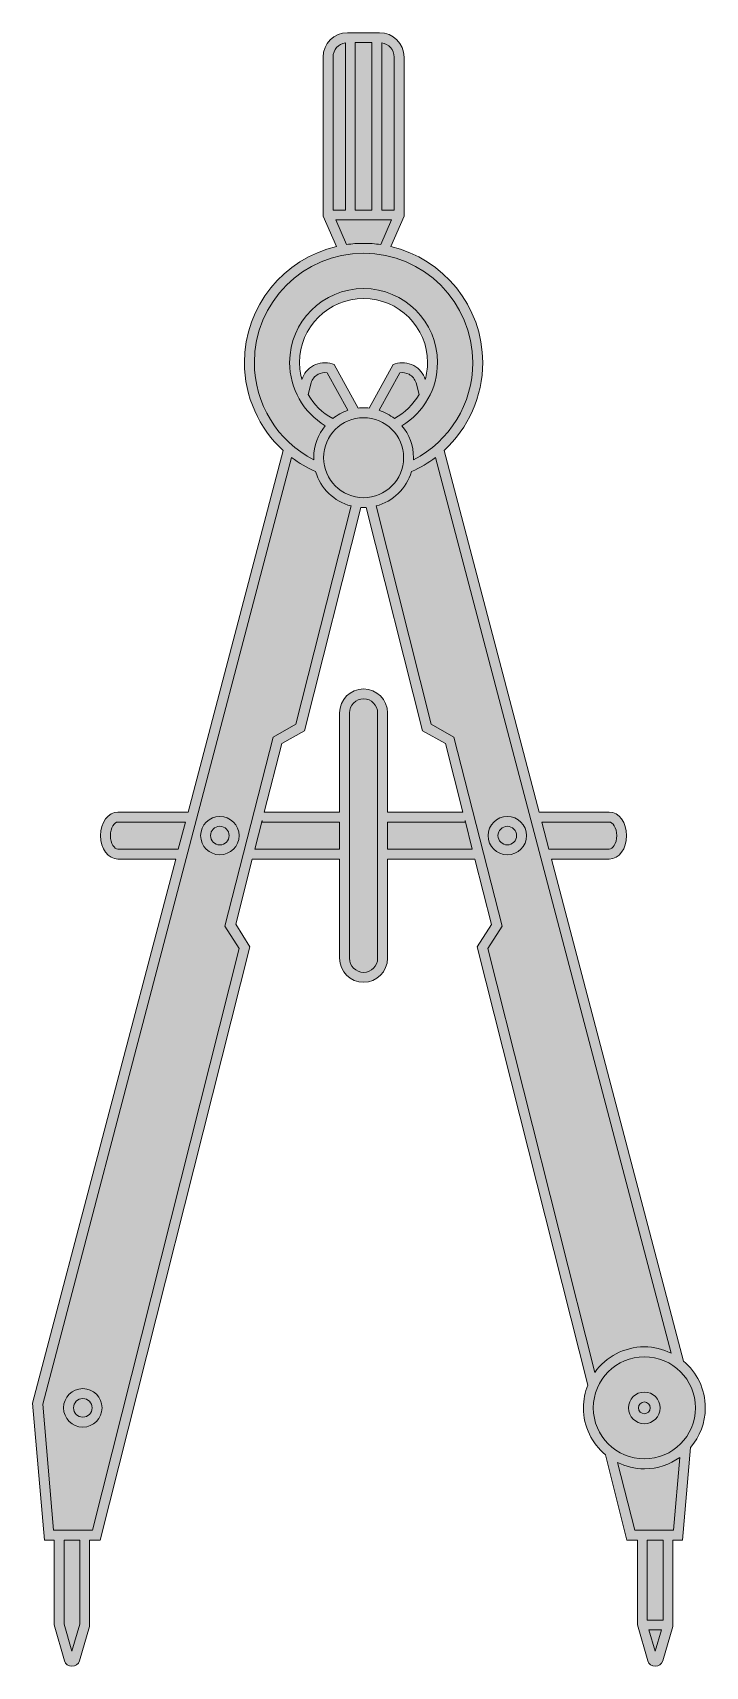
# Model space of a CAD drawing. Header units: inches. Extents: x 1.17 to 2.86, y -4.15 to -0.04.
import ezdxf

# ---------------------------------------------------------------- set-up
doc = ezdxf.new("R2010")
doc.units = ezdxf.units.IN
doc.header["$MEASUREMENT"] = 0
doc.layers.add('Compass', color=7, linetype='Continuous', lineweight=0)

msp = doc.modelspace()

# ---------------------------------------------------------------- hatches: boundary and pattern name
at = {"layer": 'Compass', "true_color": 0xf8e0c5, "transparency": 33554687}
h = msp.add_hatch(color=254, dxfattribs=at)
h.dxf.hatch_style = 2
edge = h.paths.add_edge_path()
edge.add_spline(control_points=[(2, -1.6894), (1.9667, -1.6894), (1.9396, -1.7165), (1.9396, -1.7498), (1.9396, -1.7498), (1.9396, -1.9997), (1.9396, -1.9997), (1.9396, -1.9997), (1.7497, -1.9997), (1.7497, -1.9997), (1.7497, -1.9997), (1.7937, -1.8271), (1.7937, -1.8271), (1.7937, -1.8271), (1.8511, -1.795), (1.8511, -1.795), (1.8511, -1.795), (1.9933, -1.2321), (1.9933, -1.2321), (1.9956, -1.2322), (1.9977, -1.2324), (2, -1.2324), (2.0023, -1.2324), (2.0045, -1.2322), (2.0067, -1.2321), (2.0067, -1.2321), (2.1489, -1.7949), (2.1489, -1.7949), (2.1489, -1.7949), (2.2063, -1.8272), (2.2063, -1.8272), (2.2063, -1.8272), (2.2503, -1.9997), (2.2503, -1.9997), (2.2503, -1.9997), (2.0604, -1.9997), (2.0604, -1.9997), (2.0604, -1.9997), (2.0604, -1.7498), (2.0604, -1.7498), (2.0604, -1.7165), (2.0333, -1.6894), (2, -1.6894)], knot_values=[0, 0, 0, 0, 1, 1, 1, 2, 2, 2, 3, 3, 3, 4, 4, 4, 5, 5, 5, 6, 6, 6, 7, 7, 7, 8, 8, 8, 9, 9, 9, 10, 10, 10, 11, 11, 11, 12, 12, 12, 13, 13, 13, 14, 14, 14, 14], degree=3, periodic=0)
edge = h.paths.add_edge_path()
edge.add_spline(control_points=[(2.1266, -0.8745), (2.112, -0.8666), (2.0951, -0.8651), (2.0793, -0.8701), (2.0793, -0.8701), (2.0745, -0.8716), (2.0745, -0.8716), (2.0745, -0.8716), (2.014, -0.9816), (2.014, -0.9816), (2.0094, -0.9811), (2.0047, -0.9808), (2, -0.9808), (1.9953, -0.9808), (1.9906, -0.9811), (1.986, -0.9816), (1.986, -0.9816), (1.9255, -0.8716), (1.9255, -0.8716), (1.9255, -0.8716), (1.9207, -0.8701), (1.9207, -0.8701), (1.9048, -0.8651), (1.888, -0.8666), (1.8734, -0.8745), (1.8594, -0.8821), (1.8494, -0.8945), (1.8445, -0.9097), (1.8408, -0.8959), (1.8387, -0.8816), (1.8387, -0.8668), (1.8387, -0.7779), (1.9111, -0.7055), (2, -0.7055), (2.0889, -0.7055), (2.1613, -0.7779), (2.1613, -0.8668), (2.1613, -0.8816), (2.1592, -0.8959), (2.1555, -0.9096), (2.1507, -0.8946), (2.1406, -0.8821), (2.1266, -0.8745)], knot_values=[0, 0, 0, 0, 1, 1, 1, 2, 2, 2, 3, 3, 3, 4, 4, 4, 5, 5, 5, 6, 6, 6, 7, 7, 7, 8, 8, 8, 9, 9, 9, 10, 10, 10, 11, 11, 11, 12, 12, 12, 13, 13, 13, 14, 14, 14, 14], degree=3, periodic=0)
edge = h.paths.add_edge_path()
edge.add_spline(control_points=[(2.8061, -3.3829), (2.8061, -3.3829), (2.4736, -2.1182), (2.4736, -2.1182), (2.4736, -2.1182), (2.6191, -2.1182), (2.6191, -2.1182), (2.6438, -2.1182), (2.6631, -2.0922), (2.6631, -2.0589), (2.6631, -2.0257), (2.6438, -1.9997), (2.6191, -1.9997), (2.6191, -1.9997), (2.4424, -1.9997), (2.4424, -1.9997), (2.4424, -1.9997), (2.2028, -1.0883), (2.2028, -1.0883), (2.2638, -1.0325), (2.3003, -0.9529), (2.3003, -0.8668), (2.3003, -0.7247), (2.2011, -0.6055), (2.0683, -0.5745), (2.0683, -0.5745), (2.1019, -0.4977), (2.1019, -0.4977), (2.1019, -0.4977), (2.1019, -0.0972), (2.1019, -0.0972), (2.1019, -0.0633), (2.0743, -0.0357), (2.0404, -0.0357), (2.0404, -0.0357), (1.9596, -0.0357), (1.9596, -0.0357), (1.9257, -0.0357), (1.8981, -0.0633), (1.8981, -0.0972), (1.8981, -0.0972), (1.8981, -0.4977), (1.8981, -0.4977), (1.8981, -0.4977), (1.9317, -0.5745), (1.9317, -0.5745), (1.7989, -0.6055), (1.6997, -0.7247), (1.6997, -0.8668), (1.6997, -0.9529), (1.7362, -1.0325), (1.7973, -1.0883), (1.7973, -1.0883), (1.5576, -1.9997), (1.5576, -1.9997), (1.5576, -1.9997), (1.3809, -1.9997), (1.3809, -1.9997), (1.3562, -1.9997), (1.3369, -2.0257), (1.3369, -2.0589), (1.3369, -2.0922), (1.3562, -2.1182), (1.3809, -2.1182), (1.3809, -2.1182), (1.5264, -2.1182), (1.5264, -2.1182), (1.5264, -2.1182), (1.1659, -3.4893), (1.1659, -3.4893), (1.1659, -3.4893), (1.1959, -3.8339), (1.1959, -3.8339), (1.1959, -3.8339), (1.22, -3.8339), (1.22, -3.8339), (1.22, -3.8339), (1.22, -4.048), (1.22, -4.048), (1.22, -4.048), (1.246, -4.1381), (1.246, -4.1381), (1.2485, -4.1465), (1.2561, -4.1522), (1.2649, -4.1522), (1.2737, -4.1522), (1.2813, -4.1465), (1.2838, -4.1381), (1.2838, -4.1381), (1.3095, -4.0515), (1.3095, -4.0515), (1.3095, -4.0515), (1.3095, -3.8339), (1.3095, -3.8339), (1.3095, -3.8339), (1.3361, -3.8339), (1.3361, -3.8339), (1.3361, -3.8339), (1.7136, -2.3395), (1.7136, -2.3395), (1.7136, -2.3395), (1.6776, -2.2825), (1.6776, -2.2825), (1.6776, -2.2825), (1.7195, -2.1182), (1.7195, -2.1182), (1.7195, -2.1182), (1.9396, -2.1182), (1.9396, -2.1182), (1.9396, -2.1182), (1.9396, -2.3681), (1.9396, -2.3681), (1.9396, -2.4014), (1.9667, -2.4285), (2, -2.4285), (2.0333, -2.4285), (2.0604, -2.4014), (2.0604, -2.3681), (2.0604, -2.3681), (2.0604, -2.1182), (2.0604, -2.1182), (2.0604, -2.1182), (2.2805, -2.1182), (2.2805, -2.1182), (2.2805, -2.1182), (2.3224, -2.2826), (2.3224, -2.2826), (2.3224, -2.2826), (2.2864, -2.3395), (2.2864, -2.3395), (2.2864, -2.3395), (2.5652, -3.4436), (2.5652, -3.4436), (2.5581, -3.4613), (2.5541, -3.4806), (2.5541, -3.5009), (2.5541, -3.5483), (2.5757, -3.5908), (2.6096, -3.619), (2.6096, -3.619), (2.6639, -3.8339), (2.6639, -3.8339), (2.6639, -3.8339), (2.6902, -3.8339), (2.6902, -3.8339), (2.6902, -3.8339), (2.6902, -4.048), (2.6902, -4.048), (2.6902, -4.048), (2.7162, -4.1381), (2.7162, -4.1381), (2.7187, -4.1465), (2.7263, -4.1522), (2.7351, -4.1522), (2.7439, -4.1522), (2.7515, -4.1465), (2.754, -4.1381), (2.754, -4.1381), (2.7797, -4.0515), (2.7797, -4.0515), (2.7797, -4.0515), (2.7797, -3.8339), (2.7797, -3.8339), (2.7797, -3.8339), (2.8041, -3.8339), (2.8041, -3.8339), (2.8041, -3.8339), (2.8243, -3.6007), (2.8243, -3.6007), (2.8474, -3.5738), (2.8614, -3.539), (2.8614, -3.5009), (2.8614, -3.4535), (2.8399, -3.4111), (2.8061, -3.3829)], knot_values=[0, 0, 0, 0, 1, 1, 1, 2, 2, 2, 3, 3, 3, 4, 4, 4, 5, 5, 5, 6, 6, 6, 7, 7, 7, 8, 8, 8, 9, 9, 9, 10, 10, 10, 11, 11, 11, 12, 12, 12, 13, 13, 13, 14, 14, 14, 15, 15, 15, 16, 16, 16, 17, 17, 17, 18, 18, 18, 19, 19, 19, 20, 20, 20, 21, 21, 21, 22, 22, 22, 23, 23, 23, 24, 24, 24, 25, 25, 25, 26, 26, 26, 27, 27, 27, 28, 28, 28, 29, 29, 29, 30, 30, 30, 31, 31, 31, 32, 32, 32, 33, 33, 33, 34, 34, 34, 35, 35, 35, 36, 36, 36, 37, 37, 37, 38, 38, 38, 39, 39, 39, 40, 40, 40, 41, 41, 41, 42, 42, 42, 43, 43, 43, 44, 44, 44, 45, 45, 45, 46, 46, 46, 47, 47, 47, 48, 48, 48, 49, 49, 49, 50, 50, 50, 51, 51, 51, 52, 52, 52, 53, 53, 53, 54, 54, 54, 55, 55, 55, 56, 56, 56, 57, 57, 57, 58, 58, 58, 58], degree=3, periodic=0)
at = {"layer": 'Compass', "true_color": 0x333333, "transparency": 33554687}
h = msp.add_hatch(color=250, dxfattribs=at)
h.dxf.hatch_style = 2
edge = h.paths.add_edge_path()
edge.add_spline(control_points=[(2.3623, -2.0824), (2.3494, -2.0824), (2.3388, -2.0719), (2.3388, -2.0589), (2.3388, -2.046), (2.3494, -2.0355), (2.3623, -2.0355), (2.3752, -2.0355), (2.3857, -2.046), (2.3857, -2.0589), (2.3857, -2.0719), (2.3752, -2.0824), (2.3623, -2.0824)], knot_values=[0, 0, 0, 0, 1, 1, 1, 2, 2, 2, 3, 3, 3, 4, 4, 4, 4], degree=3, periodic=0)
edge = h.paths.add_edge_path()
edge.add_spline(control_points=[(2.3623, -2.0105), (2.3356, -2.0105), (2.3138, -2.0322), (2.3138, -2.0589), (2.3138, -2.0857), (2.3356, -2.1074), (2.3623, -2.1074), (2.389, -2.1074), (2.4107, -2.0857), (2.4107, -2.0589), (2.4107, -2.0322), (2.389, -2.0105), (2.3623, -2.0105)], knot_values=[0, 0, 0, 0, 1, 1, 1, 2, 2, 2, 3, 3, 3, 4, 4, 4, 4], degree=3, periodic=0)
edge = h.paths.add_edge_path()
edge.add_spline(control_points=[(1.6377, -2.0824), (1.6248, -2.0824), (1.6143, -2.0719), (1.6143, -2.0589), (1.6143, -2.046), (1.6248, -2.0355), (1.6377, -2.0355), (1.6507, -2.0355), (1.6612, -2.046), (1.6612, -2.0589), (1.6612, -2.0719), (1.6507, -2.0824), (1.6377, -2.0824)], knot_values=[0, 0, 0, 0, 1, 1, 1, 2, 2, 2, 3, 3, 3, 4, 4, 4, 4], degree=3, periodic=0)
edge = h.paths.add_edge_path()
edge.add_spline(control_points=[(1.6377, -2.0105), (1.611, -2.0105), (1.5893, -2.0322), (1.5893, -2.0589), (1.5893, -2.0857), (1.611, -2.1074), (1.6377, -2.1074), (1.6644, -2.1074), (1.6862, -2.0857), (1.6862, -2.0589), (1.6862, -2.0322), (1.6644, -2.0105), (1.6377, -2.0105)], knot_values=[0, 0, 0, 0, 1, 1, 1, 2, 2, 2, 3, 3, 3, 4, 4, 4, 4], degree=3, periodic=0)
edge = h.paths.add_edge_path()
edge.add_spline(control_points=[(2.7077, -3.5158), (2.6995, -3.5158), (2.6929, -3.5091), (2.6929, -3.5009), (2.6929, -3.4927), (2.6995, -3.486), (2.7077, -3.486), (2.7159, -3.486), (2.7226, -3.4927), (2.7226, -3.5009), (2.7226, -3.5091), (2.7159, -3.5158), (2.7077, -3.5158)], knot_values=[0, 0, 0, 0, 1, 1, 1, 2, 2, 2, 3, 3, 3, 4, 4, 4, 4], degree=3, periodic=0)
edge = h.paths.add_edge_path()
edge.add_spline(control_points=[(2.7077, -3.461), (2.6858, -3.461), (2.6679, -3.4789), (2.6679, -3.5009), (2.6679, -3.5229), (2.6858, -3.5408), (2.7077, -3.5408), (2.7297, -3.5408), (2.7476, -3.5229), (2.7476, -3.5009), (2.7476, -3.4789), (2.7297, -3.461), (2.7077, -3.461)], knot_values=[0, 0, 0, 0, 1, 1, 1, 2, 2, 2, 3, 3, 3, 4, 4, 4, 4], degree=3, periodic=0)
edge = h.paths.add_edge_path()
edge.add_spline(control_points=[(1.2923, -3.5243), (1.2793, -3.5243), (1.2688, -3.5138), (1.2688, -3.5009), (1.2688, -3.488), (1.2793, -3.4775), (1.2923, -3.4775), (1.3052, -3.4775), (1.3157, -3.488), (1.3157, -3.5009), (1.3157, -3.5138), (1.3052, -3.5243), (1.2923, -3.5243)], knot_values=[0, 0, 0, 0, 1, 1, 1, 2, 2, 2, 3, 3, 3, 4, 4, 4, 4], degree=3, periodic=0)
edge = h.paths.add_edge_path()
edge.add_spline(control_points=[(1.2923, -3.4525), (1.2656, -3.4525), (1.2438, -3.4742), (1.2438, -3.5009), (1.2438, -3.5276), (1.2656, -3.5493), (1.2923, -3.5493), (1.319, -3.5493), (1.3407, -3.5276), (1.3407, -3.5009), (1.3407, -3.4742), (1.319, -3.4525), (1.2923, -3.4525)], knot_values=[0, 0, 0, 0, 1, 1, 1, 2, 2, 2, 3, 3, 3, 4, 4, 4, 4], degree=3, periodic=0)
edge = h.paths.add_edge_path()
edge.add_spline(control_points=[(2.7077, -3.6296), (2.6368, -3.6296), (2.5791, -3.5718), (2.5791, -3.5009), (2.5791, -3.4299), (2.6368, -3.3722), (2.7077, -3.3722), (2.7787, -3.3722), (2.8364, -3.4299), (2.8364, -3.5009), (2.8364, -3.5718), (2.7787, -3.6296), (2.7077, -3.6296)], knot_values=[0, 0, 0, 0, 1, 1, 1, 2, 2, 2, 3, 3, 3, 4, 4, 4, 4], degree=3, periodic=0)
edge = h.paths.add_edge_path()
edge.add_spline(control_points=[(2.7812, -3.8089), (2.7812, -3.8089), (2.6833, -3.8089), (2.6833, -3.8089), (2.6833, -3.8089), (2.6403, -3.6388), (2.6403, -3.6388), (2.6607, -3.6488), (2.6835, -3.6546), (2.7077, -3.6546), (2.7411, -3.6546), (2.7719, -3.6438), (2.7971, -3.6257), (2.7971, -3.6257), (2.7812, -3.8089), (2.7812, -3.8089)], knot_values=[0, 0, 0, 0, 1, 1, 1, 2, 2, 2, 3, 3, 3, 4, 4, 4, 5, 5, 5, 5], degree=3, periodic=0)
edge = h.paths.add_edge_path()
edge.add_spline(control_points=[(2.755, -4.0355), (2.755, -4.0355), (2.7152, -4.0355), (2.7152, -4.0355), (2.7152, -4.0355), (2.7152, -3.8339), (2.7152, -3.8339), (2.7152, -3.8339), (2.755, -3.8339), (2.755, -3.8339), (2.755, -3.8339), (2.755, -4.0355), (2.755, -4.0355)], knot_values=[0, 0, 0, 0, 1, 1, 1, 2, 2, 2, 3, 3, 3, 4, 4, 4, 4], degree=3, periodic=0)
edge = h.paths.add_edge_path()
edge.add_spline(control_points=[(2.7351, -4.1137), (2.7351, -4.1137), (2.7194, -4.0605), (2.7194, -4.0605), (2.7194, -4.0605), (2.7508, -4.0605), (2.7508, -4.0605), (2.7508, -4.0605), (2.7351, -4.1137), (2.7351, -4.1137)], knot_values=[0, 0, 0, 0, 1, 1, 1, 2, 2, 2, 3, 3, 3, 3], degree=3, periodic=0)
edge = h.paths.add_edge_path()
edge.add_spline(control_points=[(2.3133, -2.3438), (2.3133, -2.3438), (2.3493, -2.2869), (2.3493, -2.2869), (2.3493, -2.2869), (2.2279, -1.8106), (2.2279, -1.8106), (2.2279, -1.8106), (2.1705, -1.7784), (2.1705, -1.7784), (2.1705, -1.7784), (2.0315, -1.2283), (2.0315, -1.2283), (2.0744, -1.2171), (2.1084, -1.184), (2.1208, -1.1416), (2.1427, -1.132), (2.163, -1.1199), (2.1816, -1.1059), (2.1816, -1.1059), (2.775, -3.3629), (2.775, -3.3629), (2.7546, -3.353), (2.7319, -3.3472), (2.7077, -3.3472), (2.6563, -3.3472), (2.6109, -3.3727), (2.5829, -3.4115), (2.5829, -3.4115), (2.3133, -2.3438), (2.3133, -2.3438)], knot_values=[0, 0, 0, 0, 1, 1, 1, 2, 2, 2, 3, 3, 3, 4, 4, 4, 5, 5, 5, 6, 6, 6, 7, 7, 7, 8, 8, 8, 9, 9, 9, 10, 10, 10, 10], degree=3, periodic=0)
edge = h.paths.add_edge_path()
edge.add_spline(control_points=[(2.0604, -2.0932), (2.0604, -2.0932), (2.0604, -2.0247), (2.0604, -2.0247), (2.0604, -2.0247), (2.2557, -2.0247), (2.2557, -2.0247), (2.2557, -2.0247), (2.2557, -2.021), (2.2557, -2.021), (2.2557, -2.021), (2.2741, -2.0932), (2.2741, -2.0932), (2.2741, -2.0932), (2.0604, -2.0932), (2.0604, -2.0932)], knot_values=[0, 0, 0, 0, 1, 1, 1, 2, 2, 2, 3, 3, 3, 4, 4, 4, 5, 5, 5, 5], degree=3, periodic=0)
edge = h.paths.add_edge_path()
edge.add_spline(control_points=[(2, -1.6894), (1.9667, -1.6894), (1.9396, -1.7165), (1.9396, -1.7498), (1.9396, -1.7498), (1.9396, -1.9997), (1.9396, -1.9997), (1.9396, -1.9997), (1.7497, -1.9997), (1.7497, -1.9997), (1.7497, -1.9997), (1.7937, -1.8271), (1.7937, -1.8271), (1.7937, -1.8271), (1.8511, -1.795), (1.8511, -1.795), (1.8511, -1.795), (1.9933, -1.2321), (1.9933, -1.2321), (1.9956, -1.2322), (1.9977, -1.2324), (2, -1.2324), (2.0023, -1.2324), (2.0045, -1.2322), (2.0067, -1.2321), (2.0067, -1.2321), (2.1489, -1.7949), (2.1489, -1.7949), (2.1489, -1.7949), (2.2063, -1.8272), (2.2063, -1.8272), (2.2063, -1.8272), (2.2503, -1.9997), (2.2503, -1.9997), (2.2503, -1.9997), (2.0604, -1.9997), (2.0604, -1.9997), (2.0604, -1.9997), (2.0604, -1.7498), (2.0604, -1.7498), (2.0604, -1.7165), (2.0333, -1.6894), (2, -1.6894)], knot_values=[0, 0, 0, 0, 1, 1, 1, 2, 2, 2, 3, 3, 3, 4, 4, 4, 5, 5, 5, 6, 6, 6, 7, 7, 7, 8, 8, 8, 9, 9, 9, 10, 10, 10, 11, 11, 11, 12, 12, 12, 13, 13, 13, 14, 14, 14, 14], degree=3, periodic=0)
edge = h.paths.add_edge_path()
edge.add_spline(control_points=[(2.0354, -2.3681), (2.0354, -2.3876), (2.0195, -2.4035), (2, -2.4035), (1.9805, -2.4035), (1.9646, -2.3876), (1.9646, -2.3681), (1.9646, -2.3681), (1.9646, -1.7498), (1.9646, -1.7498), (1.9646, -1.7303), (1.9805, -1.7144), (2, -1.7144), (2.0195, -1.7144), (2.0354, -1.7303), (2.0354, -1.7498), (2.0354, -1.7498), (2.0354, -2.3681), (2.0354, -2.3681)], knot_values=[0, 0, 0, 0, 1, 1, 1, 2, 2, 2, 3, 3, 3, 4, 4, 4, 5, 5, 5, 6, 6, 6, 6], degree=3, periodic=0)
edge = h.paths.add_edge_path()
edge.add_spline(control_points=[(1.9396, -2.0932), (1.9396, -2.0932), (1.7259, -2.0932), (1.7259, -2.0932), (1.7259, -2.0932), (1.7443, -2.0209), (1.7443, -2.0209), (1.7443, -2.0209), (1.7443, -2.0247), (1.7443, -2.0247), (1.7443, -2.0247), (1.9396, -2.0247), (1.9396, -2.0247), (1.9396, -2.0247), (1.9396, -2.0932), (1.9396, -2.0932)], knot_values=[0, 0, 0, 0, 1, 1, 1, 2, 2, 2, 3, 3, 3, 4, 4, 4, 5, 5, 5, 5], degree=3, periodic=0)
edge = h.paths.add_edge_path()
edge.add_spline(control_points=[(1.6507, -2.2868), (1.6507, -2.2868), (1.6867, -2.3438), (1.6867, -2.3438), (1.6867, -2.3438), (1.3167, -3.8089), (1.3167, -3.8089), (1.3167, -3.8089), (1.2188, -3.8089), (1.2188, -3.8089), (1.2188, -3.8089), (1.1912, -3.4915), (1.1912, -3.4915), (1.1912, -3.4915), (1.8185, -1.1059), (1.8185, -1.1059), (1.837, -1.12), (1.8573, -1.132), (1.8792, -1.1416), (1.8916, -1.184), (1.9256, -1.2172), (1.9685, -1.2283), (1.9685, -1.2283), (1.8295, -1.7784), (1.8295, -1.7784), (1.8295, -1.7784), (1.7721, -1.8106), (1.7721, -1.8106), (1.7721, -1.8106), (1.6507, -2.2868), (1.6507, -2.2868)], knot_values=[0, 0, 0, 0, 1, 1, 1, 2, 2, 2, 3, 3, 3, 4, 4, 4, 5, 5, 5, 6, 6, 6, 7, 7, 7, 8, 8, 8, 9, 9, 9, 10, 10, 10, 10], degree=3, periodic=0)
edge = h.paths.add_edge_path()
edge.add_spline(control_points=[(1.2848, -4.0462), (1.2848, -4.0462), (1.2649, -4.1137), (1.2649, -4.1137), (1.2649, -4.1137), (1.245, -4.0462), (1.245, -4.0462), (1.245, -4.0462), (1.245, -3.8339), (1.245, -3.8339), (1.245, -3.8339), (1.2848, -3.8339), (1.2848, -3.8339), (1.2848, -3.8339), (1.2848, -4.0462), (1.2848, -4.0462)], knot_values=[0, 0, 0, 0, 1, 1, 1, 2, 2, 2, 3, 3, 3, 4, 4, 4, 5, 5, 5, 5], degree=3, periodic=0)
edge = h.paths.add_edge_path()
edge.add_spline(control_points=[(1.3809, -2.0932), (1.3719, -2.0932), (1.3619, -2.0786), (1.3619, -2.0589), (1.3619, -2.0393), (1.3719, -2.0247), (1.3809, -2.0247), (1.3809, -2.0247), (1.551, -2.0247), (1.551, -2.0247), (1.551, -2.0247), (1.533, -2.0932), (1.533, -2.0932), (1.533, -2.0932), (1.3809, -2.0932), (1.3809, -2.0932)], knot_values=[0, 0, 0, 0, 1, 1, 1, 2, 2, 2, 3, 3, 3, 4, 4, 4, 5, 5, 5, 5], degree=3, periodic=0)
edge = h.paths.add_edge_path()
edge.add_spline(control_points=[(2, -1.0058), (2.0556, -1.0058), (2.1008, -1.051), (2.1008, -1.1066), (2.1008, -1.1622), (2.0556, -1.2074), (2, -1.2074), (1.9444, -1.2074), (1.8992, -1.1622), (1.8992, -1.1066), (1.8992, -1.051), (1.9444, -1.0058), (2, -1.0058)], knot_values=[0, 0, 0, 0, 1, 1, 1, 2, 2, 2, 3, 3, 3, 4, 4, 4, 4], degree=3, periodic=0)
edge = h.paths.add_edge_path()
edge.add_spline(control_points=[(1.8678, -0.9184), (1.8704, -0.909), (1.8766, -0.9012), (1.8853, -0.8965), (1.8925, -0.8926), (1.9006, -0.8914), (1.9086, -0.8928), (1.9086, -0.8928), (1.9606, -0.9872), (1.9606, -0.9872), (1.9465, -0.9919), (1.9335, -0.999), (1.9222, -1.008), (1.8958, -0.9934), (1.8746, -0.9724), (1.8602, -0.9473), (1.8602, -0.9473), (1.8678, -0.9184), (1.8678, -0.9184)], knot_values=[0, 0, 0, 0, 1, 1, 1, 2, 2, 2, 3, 3, 3, 4, 4, 4, 5, 5, 5, 6, 6, 6, 6], degree=3, periodic=0)
edge = h.paths.add_edge_path()
edge.add_spline(control_points=[(2.1398, -0.9473), (2.1254, -0.9724), (2.1042, -0.9934), (2.0779, -1.008), (2.0665, -0.999), (2.0535, -0.9919), (2.0394, -0.9872), (2.0394, -0.9872), (2.0914, -0.8928), (2.0914, -0.8928), (2.0994, -0.8914), (2.1075, -0.8926), (2.1147, -0.8965), (2.1234, -0.9012), (2.1296, -0.909), (2.1322, -0.9182), (2.1322, -0.9182), (2.1398, -0.9473), (2.1398, -0.9473)], knot_values=[0, 0, 0, 0, 1, 1, 1, 2, 2, 2, 3, 3, 3, 4, 4, 4, 5, 5, 5, 6, 6, 6, 6], degree=3, periodic=0)
edge = h.paths.add_edge_path()
edge.add_spline(control_points=[(2.1266, -0.8745), (2.112, -0.8666), (2.0951, -0.8651), (2.0793, -0.8701), (2.0793, -0.8701), (2.0745, -0.8716), (2.0745, -0.8716), (2.0745, -0.8716), (2.014, -0.9816), (2.014, -0.9816), (2.0094, -0.9811), (2.0047, -0.9808), (2, -0.9808), (1.9953, -0.9808), (1.9906, -0.9811), (1.986, -0.9816), (1.986, -0.9816), (1.9255, -0.8716), (1.9255, -0.8716), (1.9255, -0.8716), (1.9207, -0.8701), (1.9207, -0.8701), (1.9048, -0.8651), (1.888, -0.8666), (1.8734, -0.8745), (1.8594, -0.8821), (1.8494, -0.8945), (1.8445, -0.9097), (1.8408, -0.8959), (1.8387, -0.8816), (1.8387, -0.8668), (1.8387, -0.7779), (1.9111, -0.7055), (2, -0.7055), (2.0889, -0.7055), (2.1613, -0.7779), (2.1613, -0.8668), (2.1613, -0.8816), (2.1592, -0.8959), (2.1555, -0.9096), (2.1507, -0.8946), (2.1406, -0.8821), (2.1266, -0.8745)], knot_values=[0, 0, 0, 0, 1, 1, 1, 2, 2, 2, 3, 3, 3, 4, 4, 4, 5, 5, 5, 6, 6, 6, 7, 7, 7, 8, 8, 8, 9, 9, 9, 10, 10, 10, 11, 11, 11, 12, 12, 12, 13, 13, 13, 14, 14, 14, 14], degree=3, periodic=0)
edge = h.paths.add_edge_path()
edge.add_spline(control_points=[(1.7247, -0.8668), (1.7247, -0.715), (1.8482, -0.5915), (2, -0.5915), (2.1518, -0.5915), (2.2753, -0.715), (2.2753, -0.8668), (2.2753, -0.9711), (2.2172, -1.0649), (2.1256, -1.1118), (2.1256, -1.1101), (2.1258, -1.1084), (2.1258, -1.1066), (2.1258, -1.076), (2.1148, -1.0479), (2.0965, -1.0261), (2.1522, -0.9924), (2.1863, -0.9328), (2.1863, -0.8668), (2.1863, -0.7641), (2.1027, -0.6805), (2, -0.6805), (1.8973, -0.6805), (1.8137, -0.7641), (1.8137, -0.8668), (1.8137, -0.9329), (1.8478, -0.9924), (1.9035, -1.0261), (1.8852, -1.0479), (1.8742, -1.076), (1.8742, -1.1066), (1.8742, -1.1084), (1.8744, -1.1101), (1.8745, -1.1118), (1.7828, -1.0649), (1.7247, -0.9711), (1.7247, -0.8668)], knot_values=[0, 0, 0, 0, 1, 1, 1, 2, 2, 2, 3, 3, 3, 4, 4, 4, 5, 5, 5, 6, 6, 6, 7, 7, 7, 8, 8, 8, 9, 9, 9, 10, 10, 10, 11, 11, 11, 12, 12, 12, 12], degree=3, periodic=0)
edge = h.paths.add_edge_path()
edge.add_spline(control_points=[(1.9297, -0.5076), (1.9297, -0.5076), (2.0703, -0.5076), (2.0703, -0.5076), (2.0703, -0.5076), (2.0431, -0.5697), (2.0431, -0.5697), (2.029, -0.5676), (2.0146, -0.5665), (2, -0.5665), (1.9854, -0.5665), (1.971, -0.5676), (1.9569, -0.5697), (1.9569, -0.5697), (1.9297, -0.5076), (1.9297, -0.5076)], knot_values=[0, 0, 0, 0, 1, 1, 1, 2, 2, 2, 3, 3, 3, 4, 4, 4, 5, 5, 5, 5], degree=3, periodic=0)
edge = h.paths.add_edge_path()
edge.add_spline(control_points=[(1.9231, -0.0972), (1.9231, -0.0789), (1.9366, -0.0638), (1.9542, -0.0612), (1.9542, -0.0612), (1.9542, -0.4826), (1.9542, -0.4826), (1.9542, -0.4826), (1.9231, -0.4826), (1.9231, -0.4826), (1.9231, -0.4826), (1.9231, -0.0972), (1.9231, -0.0972)], knot_values=[0, 0, 0, 0, 1, 1, 1, 2, 2, 2, 3, 3, 3, 4, 4, 4, 4], degree=3, periodic=0)
edge = h.paths.add_edge_path()
edge.add_spline(control_points=[(1.9792, -0.0607), (1.9792, -0.0607), (2.0208, -0.0607), (2.0208, -0.0607), (2.0208, -0.0607), (2.0208, -0.4826), (2.0208, -0.4826), (2.0208, -0.4826), (1.9792, -0.4826), (1.9792, -0.4826), (1.9792, -0.4826), (1.9792, -0.0607), (1.9792, -0.0607)], knot_values=[0, 0, 0, 0, 1, 1, 1, 2, 2, 2, 3, 3, 3, 4, 4, 4, 4], degree=3, periodic=0)
edge = h.paths.add_edge_path()
edge.add_spline(control_points=[(2.0458, -0.0612), (2.0634, -0.0638), (2.0769, -0.0789), (2.0769, -0.0972), (2.0769, -0.0972), (2.0769, -0.4826), (2.0769, -0.4826), (2.0769, -0.4826), (2.0458, -0.4826), (2.0458, -0.4826), (2.0458, -0.4826), (2.0458, -0.0612), (2.0458, -0.0612)], knot_values=[0, 0, 0, 0, 1, 1, 1, 2, 2, 2, 3, 3, 3, 4, 4, 4, 4], degree=3, periodic=0)
edge = h.paths.add_edge_path()
edge.add_spline(control_points=[(2.6191, -2.0247), (2.6281, -2.0247), (2.6381, -2.0393), (2.6381, -2.0589), (2.6381, -2.0786), (2.6281, -2.0932), (2.6191, -2.0932), (2.6191, -2.0932), (2.467, -2.0932), (2.467, -2.0932), (2.467, -2.0932), (2.449, -2.0247), (2.449, -2.0247), (2.449, -2.0247), (2.6191, -2.0247), (2.6191, -2.0247)], knot_values=[0, 0, 0, 0, 1, 1, 1, 2, 2, 2, 3, 3, 3, 4, 4, 4, 5, 5, 5, 5], degree=3, periodic=0)
edge = h.paths.add_edge_path()
edge.add_spline(control_points=[(2.8061, -3.3829), (2.8061, -3.3829), (2.4736, -2.1182), (2.4736, -2.1182), (2.4736, -2.1182), (2.6191, -2.1182), (2.6191, -2.1182), (2.6438, -2.1182), (2.6631, -2.0922), (2.6631, -2.0589), (2.6631, -2.0257), (2.6438, -1.9997), (2.6191, -1.9997), (2.6191, -1.9997), (2.4424, -1.9997), (2.4424, -1.9997), (2.4424, -1.9997), (2.2028, -1.0883), (2.2028, -1.0883), (2.2638, -1.0325), (2.3003, -0.9529), (2.3003, -0.8668), (2.3003, -0.7247), (2.2011, -0.6055), (2.0683, -0.5745), (2.0683, -0.5745), (2.1019, -0.4977), (2.1019, -0.4977), (2.1019, -0.4977), (2.1019, -0.0972), (2.1019, -0.0972), (2.1019, -0.0633), (2.0743, -0.0357), (2.0404, -0.0357), (2.0404, -0.0357), (1.9596, -0.0357), (1.9596, -0.0357), (1.9257, -0.0357), (1.8981, -0.0633), (1.8981, -0.0972), (1.8981, -0.0972), (1.8981, -0.4977), (1.8981, -0.4977), (1.8981, -0.4977), (1.9317, -0.5745), (1.9317, -0.5745), (1.7989, -0.6055), (1.6997, -0.7247), (1.6997, -0.8668), (1.6997, -0.9529), (1.7362, -1.0325), (1.7973, -1.0883), (1.7973, -1.0883), (1.5576, -1.9997), (1.5576, -1.9997), (1.5576, -1.9997), (1.3809, -1.9997), (1.3809, -1.9997), (1.3562, -1.9997), (1.3369, -2.0257), (1.3369, -2.0589), (1.3369, -2.0922), (1.3562, -2.1182), (1.3809, -2.1182), (1.3809, -2.1182), (1.5264, -2.1182), (1.5264, -2.1182), (1.5264, -2.1182), (1.1659, -3.4893), (1.1659, -3.4893), (1.1659, -3.4893), (1.1959, -3.8339), (1.1959, -3.8339), (1.1959, -3.8339), (1.22, -3.8339), (1.22, -3.8339), (1.22, -3.8339), (1.22, -4.048), (1.22, -4.048), (1.22, -4.048), (1.246, -4.1381), (1.246, -4.1381), (1.2485, -4.1465), (1.2561, -4.1522), (1.2649, -4.1522), (1.2737, -4.1522), (1.2813, -4.1465), (1.2838, -4.1381), (1.2838, -4.1381), (1.3095, -4.0515), (1.3095, -4.0515), (1.3095, -4.0515), (1.3095, -3.8339), (1.3095, -3.8339), (1.3095, -3.8339), (1.3361, -3.8339), (1.3361, -3.8339), (1.3361, -3.8339), (1.7136, -2.3395), (1.7136, -2.3395), (1.7136, -2.3395), (1.6776, -2.2825), (1.6776, -2.2825), (1.6776, -2.2825), (1.7195, -2.1182), (1.7195, -2.1182), (1.7195, -2.1182), (1.9396, -2.1182), (1.9396, -2.1182), (1.9396, -2.1182), (1.9396, -2.3681), (1.9396, -2.3681), (1.9396, -2.4014), (1.9667, -2.4285), (2, -2.4285), (2.0333, -2.4285), (2.0604, -2.4014), (2.0604, -2.3681), (2.0604, -2.3681), (2.0604, -2.1182), (2.0604, -2.1182), (2.0604, -2.1182), (2.2805, -2.1182), (2.2805, -2.1182), (2.2805, -2.1182), (2.3224, -2.2826), (2.3224, -2.2826), (2.3224, -2.2826), (2.2864, -2.3395), (2.2864, -2.3395), (2.2864, -2.3395), (2.5652, -3.4436), (2.5652, -3.4436), (2.5581, -3.4613), (2.5541, -3.4806), (2.5541, -3.5009), (2.5541, -3.5483), (2.5757, -3.5908), (2.6096, -3.619), (2.6096, -3.619), (2.6639, -3.8339), (2.6639, -3.8339), (2.6639, -3.8339), (2.6902, -3.8339), (2.6902, -3.8339), (2.6902, -3.8339), (2.6902, -4.048), (2.6902, -4.048), (2.6902, -4.048), (2.7162, -4.1381), (2.7162, -4.1381), (2.7187, -4.1465), (2.7263, -4.1522), (2.7351, -4.1522), (2.7439, -4.1522), (2.7515, -4.1465), (2.754, -4.1381), (2.754, -4.1381), (2.7797, -4.0515), (2.7797, -4.0515), (2.7797, -4.0515), (2.7797, -3.8339), (2.7797, -3.8339), (2.7797, -3.8339), (2.8041, -3.8339), (2.8041, -3.8339), (2.8041, -3.8339), (2.8243, -3.6007), (2.8243, -3.6007), (2.8474, -3.5738), (2.8614, -3.539), (2.8614, -3.5009), (2.8614, -3.4535), (2.8399, -3.4111), (2.8061, -3.3829)], knot_values=[0, 0, 0, 0, 1, 1, 1, 2, 2, 2, 3, 3, 3, 4, 4, 4, 5, 5, 5, 6, 6, 6, 7, 7, 7, 8, 8, 8, 9, 9, 9, 10, 10, 10, 11, 11, 11, 12, 12, 12, 13, 13, 13, 14, 14, 14, 15, 15, 15, 16, 16, 16, 17, 17, 17, 18, 18, 18, 19, 19, 19, 20, 20, 20, 21, 21, 21, 22, 22, 22, 23, 23, 23, 24, 24, 24, 25, 25, 25, 26, 26, 26, 27, 27, 27, 28, 28, 28, 29, 29, 29, 30, 30, 30, 31, 31, 31, 32, 32, 32, 33, 33, 33, 34, 34, 34, 35, 35, 35, 36, 36, 36, 37, 37, 37, 38, 38, 38, 39, 39, 39, 40, 40, 40, 41, 41, 41, 42, 42, 42, 43, 43, 43, 44, 44, 44, 45, 45, 45, 46, 46, 46, 47, 47, 47, 48, 48, 48, 49, 49, 49, 50, 50, 50, 51, 51, 51, 52, 52, 52, 53, 53, 53, 54, 54, 54, 55, 55, 55, 56, 56, 56, 57, 57, 57, 58, 58, 58, 58], degree=3, periodic=0)

# ---------------------------------------------------------------- linework, layer by layer
at = {"layer": 'Compass'}
for points, knots in [([(2.8061, -3.3829), (2.8061, -3.3829), (2.4736, -2.1182), (2.4736, -2.1182), (2.4736, -2.1182), (2.6191, -2.1182), (2.6191, -2.1182), (2.6438, -2.1182), (2.6631, -2.0922), (2.6631, -2.0589), (2.6631, -2.0257), (2.6438, -1.9997), (2.6191, -1.9997), (2.6191, -1.9997), (2.4424, -1.9997), (2.4424, -1.9997), (2.4424, -1.9997), (2.2028, -1.0883), (2.2028, -1.0883), (2.2638, -1.0325), (2.3003, -0.9529), (2.3003, -0.8668), (2.3003, -0.7247), (2.2011, -0.6055), (2.0683, -0.5745), (2.0683, -0.5745), (2.1019, -0.4977), (2.1019, -0.4977), (2.1019, -0.4977), (2.1019, -0.0972), (2.1019, -0.0972), (2.1019, -0.0633), (2.0743, -0.0357), (2.0404, -0.0357), (2.0404, -0.0357), (1.9596, -0.0357), (1.9596, -0.0357), (1.9257, -0.0357), (1.8981, -0.0633), (1.8981, -0.0972), (1.8981, -0.0972), (1.8981, -0.4977), (1.8981, -0.4977), (1.8981, -0.4977), (1.9317, -0.5745), (1.9317, -0.5745), (1.7989, -0.6055), (1.6997, -0.7247), (1.6997, -0.8668), (1.6997, -0.9529), (1.7362, -1.0325), (1.7973, -1.0883), (1.7973, -1.0883), (1.5576, -1.9997), (1.5576, -1.9997), (1.5576, -1.9997), (1.3809, -1.9997), (1.3809, -1.9997), (1.3562, -1.9997), (1.3369, -2.0257), (1.3369, -2.0589), (1.3369, -2.0922), (1.3562, -2.1182), (1.3809, -2.1182), (1.3809, -2.1182), (1.5264, -2.1182), (1.5264, -2.1182), (1.5264, -2.1182), (1.1659, -3.4893), (1.1659, -3.4893), (1.1659, -3.4893), (1.1959, -3.8339), (1.1959, -3.8339), (1.1959, -3.8339), (1.22, -3.8339), (1.22, -3.8339), (1.22, -3.8339), (1.22, -4.048), (1.22, -4.048), (1.22, -4.048), (1.246, -4.1381), (1.246, -4.1381), (1.2485, -4.1465), (1.2561, -4.1522), (1.2649, -4.1522), (1.2737, -4.1522), (1.2813, -4.1465), (1.2838, -4.1381), (1.2838, -4.1381), (1.3095, -4.0515), (1.3095, -4.0515), (1.3095, -4.0515), (1.3095, -3.8339), (1.3095, -3.8339), (1.3095, -3.8339), (1.3361, -3.8339), (1.3361, -3.8339), (1.3361, -3.8339), (1.7136, -2.3395), (1.7136, -2.3395), (1.7136, -2.3395), (1.6776, -2.2825), (1.6776, -2.2825), (1.6776, -2.2825), (1.7195, -2.1182), (1.7195, -2.1182), (1.7195, -2.1182), (1.9396, -2.1182), (1.9396, -2.1182), (1.9396, -2.1182), (1.9396, -2.3681), (1.9396, -2.3681), (1.9396, -2.4014), (1.9667, -2.4285), (2, -2.4285), (2.0333, -2.4285), (2.0604, -2.4014), (2.0604, -2.3681), (2.0604, -2.3681), (2.0604, -2.1182), (2.0604, -2.1182), (2.0604, -2.1182), (2.2805, -2.1182), (2.2805, -2.1182), (2.2805, -2.1182), (2.3224, -2.2826), (2.3224, -2.2826), (2.3224, -2.2826), (2.2864, -2.3395), (2.2864, -2.3395), (2.2864, -2.3395), (2.5652, -3.4436), (2.5652, -3.4436), (2.5581, -3.4613), (2.5541, -3.4806), (2.5541, -3.5009), (2.5541, -3.5483), (2.5757, -3.5908), (2.6096, -3.619), (2.6096, -3.619), (2.6639, -3.8339), (2.6639, -3.8339), (2.6639, -3.8339), (2.6902, -3.8339), (2.6902, -3.8339), (2.6902, -3.8339), (2.6902, -4.048), (2.6902, -4.048), (2.6902, -4.048), (2.7162, -4.1381), (2.7162, -4.1381), (2.7187, -4.1465), (2.7263, -4.1522), (2.7351, -4.1522), (2.7439, -4.1522), (2.7515, -4.1465), (2.754, -4.1381), (2.754, -4.1381), (2.7797, -4.0515), (2.7797, -4.0515), (2.7797, -4.0515), (2.7797, -3.8339), (2.7797, -3.8339), (2.7797, -3.8339), (2.8041, -3.8339), (2.8041, -3.8339), (2.8041, -3.8339), (2.8243, -3.6007), (2.8243, -3.6007), (2.8474, -3.5738), (2.8614, -3.539), (2.8614, -3.5009), (2.8614, -3.4535), (2.8399, -3.4111), (2.8061, -3.3829)], [0, 0, 0, 0, 1, 1, 1, 2, 2, 2, 3, 3, 3, 4, 4, 4, 5, 5, 5, 6, 6, 6, 7, 7, 7, 8, 8, 8, 9, 9, 9, 10, 10, 10, 11, 11, 11, 12, 12, 12, 13, 13, 13, 14, 14, 14, 15, 15, 15, 16, 16, 16, 17, 17, 17, 18, 18, 18, 19, 19, 19, 20, 20, 20, 21, 21, 21, 22, 22, 22, 23, 23, 23, 24, 24, 24, 25, 25, 25, 26, 26, 26, 27, 27, 27, 28, 28, 28, 29, 29, 29, 30, 30, 30, 31, 31, 31, 32, 32, 32, 33, 33, 33, 34, 34, 34, 35, 35, 35, 36, 36, 36, 37, 37, 37, 38, 38, 38, 39, 39, 39, 40, 40, 40, 41, 41, 41, 42, 42, 42, 43, 43, 43, 44, 44, 44, 45, 45, 45, 46, 46, 46, 47, 47, 47, 48, 48, 48, 49, 49, 49, 50, 50, 50, 51, 51, 51, 52, 52, 52, 53, 53, 53, 54, 54, 54, 55, 55, 55, 56, 56, 56, 57, 57, 57, 58, 58, 58, 58]), ([(2.8061, -3.3829), (2.8061, -3.3829), (2.4736, -2.1182), (2.4736, -2.1182), (2.4736, -2.1182), (2.6191, -2.1182), (2.6191, -2.1182), (2.6438, -2.1182), (2.6631, -2.0922), (2.6631, -2.0589), (2.6631, -2.0257), (2.6438, -1.9997), (2.6191, -1.9997), (2.6191, -1.9997), (2.4424, -1.9997), (2.4424, -1.9997), (2.4424, -1.9997), (2.2028, -1.0883), (2.2028, -1.0883), (2.2638, -1.0325), (2.3003, -0.9529), (2.3003, -0.8668), (2.3003, -0.7247), (2.2011, -0.6055), (2.0683, -0.5745), (2.0683, -0.5745), (2.1019, -0.4977), (2.1019, -0.4977), (2.1019, -0.4977), (2.1019, -0.0972), (2.1019, -0.0972), (2.1019, -0.0633), (2.0743, -0.0357), (2.0404, -0.0357), (2.0404, -0.0357), (1.9596, -0.0357), (1.9596, -0.0357), (1.9257, -0.0357), (1.8981, -0.0633), (1.8981, -0.0972), (1.8981, -0.0972), (1.8981, -0.4977), (1.8981, -0.4977), (1.8981, -0.4977), (1.9317, -0.5745), (1.9317, -0.5745), (1.7989, -0.6055), (1.6997, -0.7247), (1.6997, -0.8668), (1.6997, -0.9529), (1.7362, -1.0325), (1.7973, -1.0883), (1.7973, -1.0883), (1.5576, -1.9997), (1.5576, -1.9997), (1.5576, -1.9997), (1.3809, -1.9997), (1.3809, -1.9997), (1.3562, -1.9997), (1.3369, -2.0257), (1.3369, -2.0589), (1.3369, -2.0922), (1.3562, -2.1182), (1.3809, -2.1182), (1.3809, -2.1182), (1.5264, -2.1182), (1.5264, -2.1182), (1.5264, -2.1182), (1.1659, -3.4893), (1.1659, -3.4893), (1.1659, -3.4893), (1.1959, -3.8339), (1.1959, -3.8339), (1.1959, -3.8339), (1.22, -3.8339), (1.22, -3.8339), (1.22, -3.8339), (1.22, -4.048), (1.22, -4.048), (1.22, -4.048), (1.246, -4.1381), (1.246, -4.1381), (1.2485, -4.1465), (1.2561, -4.1522), (1.2649, -4.1522), (1.2737, -4.1522), (1.2813, -4.1465), (1.2838, -4.1381), (1.2838, -4.1381), (1.3095, -4.0515), (1.3095, -4.0515), (1.3095, -4.0515), (1.3095, -3.8339), (1.3095, -3.8339), (1.3095, -3.8339), (1.3361, -3.8339), (1.3361, -3.8339), (1.3361, -3.8339), (1.7136, -2.3395), (1.7136, -2.3395), (1.7136, -2.3395), (1.6776, -2.2825), (1.6776, -2.2825), (1.6776, -2.2825), (1.7195, -2.1182), (1.7195, -2.1182), (1.7195, -2.1182), (1.9396, -2.1182), (1.9396, -2.1182), (1.9396, -2.1182), (1.9396, -2.3681), (1.9396, -2.3681), (1.9396, -2.4014), (1.9667, -2.4285), (2, -2.4285), (2.0333, -2.4285), (2.0604, -2.4014), (2.0604, -2.3681), (2.0604, -2.3681), (2.0604, -2.1182), (2.0604, -2.1182), (2.0604, -2.1182), (2.2805, -2.1182), (2.2805, -2.1182), (2.2805, -2.1182), (2.3224, -2.2826), (2.3224, -2.2826), (2.3224, -2.2826), (2.2864, -2.3395), (2.2864, -2.3395), (2.2864, -2.3395), (2.5652, -3.4436), (2.5652, -3.4436), (2.5581, -3.4613), (2.5541, -3.4806), (2.5541, -3.5009), (2.5541, -3.5483), (2.5757, -3.5908), (2.6096, -3.619), (2.6096, -3.619), (2.6639, -3.8339), (2.6639, -3.8339), (2.6639, -3.8339), (2.6902, -3.8339), (2.6902, -3.8339), (2.6902, -3.8339), (2.6902, -4.048), (2.6902, -4.048), (2.6902, -4.048), (2.7162, -4.1381), (2.7162, -4.1381), (2.7187, -4.1465), (2.7263, -4.1522), (2.7351, -4.1522), (2.7439, -4.1522), (2.7515, -4.1465), (2.754, -4.1381), (2.754, -4.1381), (2.7797, -4.0515), (2.7797, -4.0515), (2.7797, -4.0515), (2.7797, -3.8339), (2.7797, -3.8339), (2.7797, -3.8339), (2.8041, -3.8339), (2.8041, -3.8339), (2.8041, -3.8339), (2.8243, -3.6007), (2.8243, -3.6007), (2.8474, -3.5738), (2.8614, -3.539), (2.8614, -3.5009), (2.8614, -3.4535), (2.8399, -3.4111), (2.8061, -3.3829)], [0, 0, 0, 0, 1, 1, 1, 2, 2, 2, 3, 3, 3, 4, 4, 4, 5, 5, 5, 6, 6, 6, 7, 7, 7, 8, 8, 8, 9, 9, 9, 10, 10, 10, 11, 11, 11, 12, 12, 12, 13, 13, 13, 14, 14, 14, 15, 15, 15, 16, 16, 16, 17, 17, 17, 18, 18, 18, 19, 19, 19, 20, 20, 20, 21, 21, 21, 22, 22, 22, 23, 23, 23, 24, 24, 24, 25, 25, 25, 26, 26, 26, 27, 27, 27, 28, 28, 28, 29, 29, 29, 30, 30, 30, 31, 31, 31, 32, 32, 32, 33, 33, 33, 34, 34, 34, 35, 35, 35, 36, 36, 36, 37, 37, 37, 38, 38, 38, 39, 39, 39, 40, 40, 40, 41, 41, 41, 42, 42, 42, 43, 43, 43, 44, 44, 44, 45, 45, 45, 46, 46, 46, 47, 47, 47, 48, 48, 48, 49, 49, 49, 50, 50, 50, 51, 51, 51, 52, 52, 52, 53, 53, 53, 54, 54, 54, 55, 55, 55, 56, 56, 56, 57, 57, 57, 58, 58, 58, 58]), ([(1.9231, -0.0972), (1.9231, -0.0789), (1.9366, -0.0638), (1.9542, -0.0612), (1.9542, -0.0612), (1.9542, -0.4826), (1.9542, -0.4826), (1.9542, -0.4826), (1.9231, -0.4826), (1.9231, -0.4826), (1.9231, -0.4826), (1.9231, -0.0972), (1.9231, -0.0972)], [0, 0, 0, 0, 1, 1, 1, 2, 2, 2, 3, 3, 3, 4, 4, 4, 4]), ([(1.9792, -0.0607), (1.9792, -0.0607), (2.0208, -0.0607), (2.0208, -0.0607), (2.0208, -0.0607), (2.0208, -0.4826), (2.0208, -0.4826), (2.0208, -0.4826), (1.9792, -0.4826), (1.9792, -0.4826), (1.9792, -0.4826), (1.9792, -0.0607), (1.9792, -0.0607)], [0, 0, 0, 0, 1, 1, 1, 2, 2, 2, 3, 3, 3, 4, 4, 4, 4]), ([(2.0458, -0.0612), (2.0634, -0.0638), (2.0769, -0.0789), (2.0769, -0.0972), (2.0769, -0.0972), (2.0769, -0.4826), (2.0769, -0.4826), (2.0769, -0.4826), (2.0458, -0.4826), (2.0458, -0.4826), (2.0458, -0.4826), (2.0458, -0.0612), (2.0458, -0.0612)], [0, 0, 0, 0, 1, 1, 1, 2, 2, 2, 3, 3, 3, 4, 4, 4, 4]), ([(1.9297, -0.5076), (1.9297, -0.5076), (2.0703, -0.5076), (2.0703, -0.5076), (2.0703, -0.5076), (2.0431, -0.5697), (2.0431, -0.5697), (2.029, -0.5676), (2.0146, -0.5665), (2, -0.5665), (1.9854, -0.5665), (1.971, -0.5676), (1.9569, -0.5697), (1.9569, -0.5697), (1.9297, -0.5076), (1.9297, -0.5076)], [0, 0, 0, 0, 1, 1, 1, 2, 2, 2, 3, 3, 3, 4, 4, 4, 5, 5, 5, 5]), ([(1.7247, -0.8668), (1.7247, -0.715), (1.8482, -0.5915), (2, -0.5915), (2.1518, -0.5915), (2.2753, -0.715), (2.2753, -0.8668), (2.2753, -0.9711), (2.2172, -1.0649), (2.1256, -1.1118), (2.1256, -1.1101), (2.1258, -1.1084), (2.1258, -1.1066), (2.1258, -1.076), (2.1148, -1.0479), (2.0965, -1.0261), (2.1522, -0.9924), (2.1863, -0.9328), (2.1863, -0.8668), (2.1863, -0.7641), (2.1027, -0.6805), (2, -0.6805), (1.8973, -0.6805), (1.8137, -0.7641), (1.8137, -0.8668), (1.8137, -0.9329), (1.8478, -0.9924), (1.9035, -1.0261), (1.8852, -1.0479), (1.8742, -1.076), (1.8742, -1.1066), (1.8742, -1.1084), (1.8744, -1.1101), (1.8745, -1.1118), (1.7828, -1.0649), (1.7247, -0.9711), (1.7247, -0.8668)], [0, 0, 0, 0, 1, 1, 1, 2, 2, 2, 3, 3, 3, 4, 4, 4, 5, 5, 5, 6, 6, 6, 7, 7, 7, 8, 8, 8, 9, 9, 9, 10, 10, 10, 11, 11, 11, 12, 12, 12, 12]), ([(2.1266, -0.8745), (2.112, -0.8666), (2.0951, -0.8651), (2.0793, -0.8701), (2.0793, -0.8701), (2.0745, -0.8716), (2.0745, -0.8716), (2.0745, -0.8716), (2.014, -0.9816), (2.014, -0.9816), (2.0094, -0.9811), (2.0047, -0.9808), (2, -0.9808), (1.9953, -0.9808), (1.9906, -0.9811), (1.986, -0.9816), (1.986, -0.9816), (1.9255, -0.8716), (1.9255, -0.8716), (1.9255, -0.8716), (1.9207, -0.8701), (1.9207, -0.8701), (1.9048, -0.8651), (1.888, -0.8666), (1.8734, -0.8745), (1.8594, -0.8821), (1.8494, -0.8945), (1.8445, -0.9097), (1.8408, -0.8959), (1.8387, -0.8816), (1.8387, -0.8668), (1.8387, -0.7779), (1.9111, -0.7055), (2, -0.7055), (2.0889, -0.7055), (2.1613, -0.7779), (2.1613, -0.8668), (2.1613, -0.8816), (2.1592, -0.8959), (2.1555, -0.9096), (2.1507, -0.8946), (2.1406, -0.8821), (2.1266, -0.8745)], [0, 0, 0, 0, 1, 1, 1, 2, 2, 2, 3, 3, 3, 4, 4, 4, 5, 5, 5, 6, 6, 6, 7, 7, 7, 8, 8, 8, 9, 9, 9, 10, 10, 10, 11, 11, 11, 12, 12, 12, 13, 13, 13, 14, 14, 14, 14]), ([(2.1266, -0.8745), (2.112, -0.8666), (2.0951, -0.8651), (2.0793, -0.8701), (2.0793, -0.8701), (2.0745, -0.8716), (2.0745, -0.8716), (2.0745, -0.8716), (2.014, -0.9816), (2.014, -0.9816), (2.0094, -0.9811), (2.0047, -0.9808), (2, -0.9808), (1.9953, -0.9808), (1.9906, -0.9811), (1.986, -0.9816), (1.986, -0.9816), (1.9255, -0.8716), (1.9255, -0.8716), (1.9255, -0.8716), (1.9207, -0.8701), (1.9207, -0.8701), (1.9048, -0.8651), (1.888, -0.8666), (1.8734, -0.8745), (1.8594, -0.8821), (1.8494, -0.8945), (1.8445, -0.9097), (1.8408, -0.8959), (1.8387, -0.8816), (1.8387, -0.8668), (1.8387, -0.7779), (1.9111, -0.7055), (2, -0.7055), (2.0889, -0.7055), (2.1613, -0.7779), (2.1613, -0.8668), (2.1613, -0.8816), (2.1592, -0.8959), (2.1555, -0.9096), (2.1507, -0.8946), (2.1406, -0.8821), (2.1266, -0.8745)], [0, 0, 0, 0, 1, 1, 1, 2, 2, 2, 3, 3, 3, 4, 4, 4, 5, 5, 5, 6, 6, 6, 7, 7, 7, 8, 8, 8, 9, 9, 9, 10, 10, 10, 11, 11, 11, 12, 12, 12, 13, 13, 13, 14, 14, 14, 14]), ([(1.8678, -0.9184), (1.8704, -0.909), (1.8766, -0.9012), (1.8853, -0.8965), (1.8925, -0.8926), (1.9006, -0.8914), (1.9086, -0.8928), (1.9086, -0.8928), (1.9606, -0.9872), (1.9606, -0.9872), (1.9465, -0.9919), (1.9335, -0.999), (1.9222, -1.008), (1.8958, -0.9934), (1.8746, -0.9724), (1.8602, -0.9473), (1.8602, -0.9473), (1.8678, -0.9184), (1.8678, -0.9184)], [0, 0, 0, 0, 1, 1, 1, 2, 2, 2, 3, 3, 3, 4, 4, 4, 5, 5, 5, 6, 6, 6, 6]), ([(2.1398, -0.9473), (2.1254, -0.9724), (2.1042, -0.9934), (2.0779, -1.008), (2.0665, -0.999), (2.0535, -0.9919), (2.0394, -0.9872), (2.0394, -0.9872), (2.0914, -0.8928), (2.0914, -0.8928), (2.0994, -0.8914), (2.1075, -0.8926), (2.1147, -0.8965), (2.1234, -0.9012), (2.1296, -0.909), (2.1322, -0.9182), (2.1322, -0.9182), (2.1398, -0.9473), (2.1398, -0.9473)], [0, 0, 0, 0, 1, 1, 1, 2, 2, 2, 3, 3, 3, 4, 4, 4, 5, 5, 5, 6, 6, 6, 6]), ([(2, -1.0058), (2.0556, -1.0058), (2.1008, -1.051), (2.1008, -1.1066), (2.1008, -1.1622), (2.0556, -1.2074), (2, -1.2074), (1.9444, -1.2074), (1.8992, -1.1622), (1.8992, -1.1066), (1.8992, -1.051), (1.9444, -1.0058), (2, -1.0058)], [0, 0, 0, 0, 1, 1, 1, 2, 2, 2, 3, 3, 3, 4, 4, 4, 4]), ([(1.6507, -2.2868), (1.6507, -2.2868), (1.6867, -2.3438), (1.6867, -2.3438), (1.6867, -2.3438), (1.3167, -3.8089), (1.3167, -3.8089), (1.3167, -3.8089), (1.2188, -3.8089), (1.2188, -3.8089), (1.2188, -3.8089), (1.1912, -3.4915), (1.1912, -3.4915), (1.1912, -3.4915), (1.8185, -1.1059), (1.8185, -1.1059), (1.837, -1.12), (1.8573, -1.132), (1.8792, -1.1416), (1.8916, -1.184), (1.9256, -1.2172), (1.9685, -1.2283), (1.9685, -1.2283), (1.8295, -1.7784), (1.8295, -1.7784), (1.8295, -1.7784), (1.7721, -1.8106), (1.7721, -1.8106), (1.7721, -1.8106), (1.6507, -2.2868), (1.6507, -2.2868)], [0, 0, 0, 0, 1, 1, 1, 2, 2, 2, 3, 3, 3, 4, 4, 4, 5, 5, 5, 6, 6, 6, 7, 7, 7, 8, 8, 8, 9, 9, 9, 10, 10, 10, 10]), ([(2.3133, -2.3438), (2.3133, -2.3438), (2.3493, -2.2869), (2.3493, -2.2869), (2.3493, -2.2869), (2.2279, -1.8106), (2.2279, -1.8106), (2.2279, -1.8106), (2.1705, -1.7784), (2.1705, -1.7784), (2.1705, -1.7784), (2.0315, -1.2283), (2.0315, -1.2283), (2.0744, -1.2171), (2.1084, -1.184), (2.1208, -1.1416), (2.1427, -1.132), (2.163, -1.1199), (2.1816, -1.1059), (2.1816, -1.1059), (2.775, -3.3629), (2.775, -3.3629), (2.7546, -3.353), (2.7319, -3.3472), (2.7077, -3.3472), (2.6563, -3.3472), (2.6109, -3.3727), (2.5829, -3.4115), (2.5829, -3.4115), (2.3133, -2.3438), (2.3133, -2.3438)], [0, 0, 0, 0, 1, 1, 1, 2, 2, 2, 3, 3, 3, 4, 4, 4, 5, 5, 5, 6, 6, 6, 7, 7, 7, 8, 8, 8, 9, 9, 9, 10, 10, 10, 10]), ([(2, -1.6894), (1.9667, -1.6894), (1.9396, -1.7165), (1.9396, -1.7498), (1.9396, -1.7498), (1.9396, -1.9997), (1.9396, -1.9997), (1.9396, -1.9997), (1.7497, -1.9997), (1.7497, -1.9997), (1.7497, -1.9997), (1.7937, -1.8271), (1.7937, -1.8271), (1.7937, -1.8271), (1.8511, -1.795), (1.8511, -1.795), (1.8511, -1.795), (1.9933, -1.2321), (1.9933, -1.2321), (1.9956, -1.2322), (1.9977, -1.2324), (2, -1.2324), (2.0023, -1.2324), (2.0045, -1.2322), (2.0067, -1.2321), (2.0067, -1.2321), (2.1489, -1.7949), (2.1489, -1.7949), (2.1489, -1.7949), (2.2063, -1.8272), (2.2063, -1.8272), (2.2063, -1.8272), (2.2503, -1.9997), (2.2503, -1.9997), (2.2503, -1.9997), (2.0604, -1.9997), (2.0604, -1.9997), (2.0604, -1.9997), (2.0604, -1.7498), (2.0604, -1.7498), (2.0604, -1.7165), (2.0333, -1.6894), (2, -1.6894)], [0, 0, 0, 0, 1, 1, 1, 2, 2, 2, 3, 3, 3, 4, 4, 4, 5, 5, 5, 6, 6, 6, 7, 7, 7, 8, 8, 8, 9, 9, 9, 10, 10, 10, 11, 11, 11, 12, 12, 12, 13, 13, 13, 14, 14, 14, 14]), ([(2, -1.6894), (1.9667, -1.6894), (1.9396, -1.7165), (1.9396, -1.7498), (1.9396, -1.7498), (1.9396, -1.9997), (1.9396, -1.9997), (1.9396, -1.9997), (1.7497, -1.9997), (1.7497, -1.9997), (1.7497, -1.9997), (1.7937, -1.8271), (1.7937, -1.8271), (1.7937, -1.8271), (1.8511, -1.795), (1.8511, -1.795), (1.8511, -1.795), (1.9933, -1.2321), (1.9933, -1.2321), (1.9956, -1.2322), (1.9977, -1.2324), (2, -1.2324), (2.0023, -1.2324), (2.0045, -1.2322), (2.0067, -1.2321), (2.0067, -1.2321), (2.1489, -1.7949), (2.1489, -1.7949), (2.1489, -1.7949), (2.2063, -1.8272), (2.2063, -1.8272), (2.2063, -1.8272), (2.2503, -1.9997), (2.2503, -1.9997), (2.2503, -1.9997), (2.0604, -1.9997), (2.0604, -1.9997), (2.0604, -1.9997), (2.0604, -1.7498), (2.0604, -1.7498), (2.0604, -1.7165), (2.0333, -1.6894), (2, -1.6894)], [0, 0, 0, 0, 1, 1, 1, 2, 2, 2, 3, 3, 3, 4, 4, 4, 5, 5, 5, 6, 6, 6, 7, 7, 7, 8, 8, 8, 9, 9, 9, 10, 10, 10, 11, 11, 11, 12, 12, 12, 13, 13, 13, 14, 14, 14, 14]), ([(2.0354, -2.3681), (2.0354, -2.3876), (2.0195, -2.4035), (2, -2.4035), (1.9805, -2.4035), (1.9646, -2.3876), (1.9646, -2.3681), (1.9646, -2.3681), (1.9646, -1.7498), (1.9646, -1.7498), (1.9646, -1.7303), (1.9805, -1.7144), (2, -1.7144), (2.0195, -1.7144), (2.0354, -1.7303), (2.0354, -1.7498), (2.0354, -1.7498), (2.0354, -2.3681), (2.0354, -2.3681)], [0, 0, 0, 0, 1, 1, 1, 2, 2, 2, 3, 3, 3, 4, 4, 4, 5, 5, 5, 6, 6, 6, 6]), ([(1.6377, -2.0105), (1.611, -2.0105), (1.5893, -2.0322), (1.5893, -2.0589), (1.5893, -2.0857), (1.611, -2.1074), (1.6377, -2.1074), (1.6644, -2.1074), (1.6862, -2.0857), (1.6862, -2.0589), (1.6862, -2.0322), (1.6644, -2.0105), (1.6377, -2.0105)], [0, 0, 0, 0, 1, 1, 1, 2, 2, 2, 3, 3, 3, 4, 4, 4, 4]), ([(2.3623, -2.0105), (2.3356, -2.0105), (2.3138, -2.0322), (2.3138, -2.0589), (2.3138, -2.0857), (2.3356, -2.1074), (2.3623, -2.1074), (2.389, -2.1074), (2.4107, -2.0857), (2.4107, -2.0589), (2.4107, -2.0322), (2.389, -2.0105), (2.3623, -2.0105)], [0, 0, 0, 0, 1, 1, 1, 2, 2, 2, 3, 3, 3, 4, 4, 4, 4]), ([(1.3809, -2.0932), (1.3719, -2.0932), (1.3619, -2.0786), (1.3619, -2.0589), (1.3619, -2.0393), (1.3719, -2.0247), (1.3809, -2.0247), (1.3809, -2.0247), (1.551, -2.0247), (1.551, -2.0247), (1.551, -2.0247), (1.533, -2.0932), (1.533, -2.0932), (1.533, -2.0932), (1.3809, -2.0932), (1.3809, -2.0932)], [0, 0, 0, 0, 1, 1, 1, 2, 2, 2, 3, 3, 3, 4, 4, 4, 5, 5, 5, 5]), ([(1.6377, -2.0824), (1.6248, -2.0824), (1.6143, -2.0719), (1.6143, -2.0589), (1.6143, -2.046), (1.6248, -2.0355), (1.6377, -2.0355), (1.6507, -2.0355), (1.6612, -2.046), (1.6612, -2.0589), (1.6612, -2.0719), (1.6507, -2.0824), (1.6377, -2.0824)], [0, 0, 0, 0, 1, 1, 1, 2, 2, 2, 3, 3, 3, 4, 4, 4, 4]), ([(1.9396, -2.0932), (1.9396, -2.0932), (1.7259, -2.0932), (1.7259, -2.0932), (1.7259, -2.0932), (1.7443, -2.0209), (1.7443, -2.0209), (1.7443, -2.0209), (1.7443, -2.0247), (1.7443, -2.0247), (1.7443, -2.0247), (1.9396, -2.0247), (1.9396, -2.0247), (1.9396, -2.0247), (1.9396, -2.0932), (1.9396, -2.0932)], [0, 0, 0, 0, 1, 1, 1, 2, 2, 2, 3, 3, 3, 4, 4, 4, 5, 5, 5, 5]), ([(2.0604, -2.0932), (2.0604, -2.0932), (2.0604, -2.0247), (2.0604, -2.0247), (2.0604, -2.0247), (2.2557, -2.0247), (2.2557, -2.0247), (2.2557, -2.0247), (2.2557, -2.021), (2.2557, -2.021), (2.2557, -2.021), (2.2741, -2.0932), (2.2741, -2.0932), (2.2741, -2.0932), (2.0604, -2.0932), (2.0604, -2.0932)], [0, 0, 0, 0, 1, 1, 1, 2, 2, 2, 3, 3, 3, 4, 4, 4, 5, 5, 5, 5]), ([(2.3623, -2.0824), (2.3494, -2.0824), (2.3388, -2.0719), (2.3388, -2.0589), (2.3388, -2.046), (2.3494, -2.0355), (2.3623, -2.0355), (2.3752, -2.0355), (2.3857, -2.046), (2.3857, -2.0589), (2.3857, -2.0719), (2.3752, -2.0824), (2.3623, -2.0824)], [0, 0, 0, 0, 1, 1, 1, 2, 2, 2, 3, 3, 3, 4, 4, 4, 4]), ([(2.6191, -2.0247), (2.6281, -2.0247), (2.6381, -2.0393), (2.6381, -2.0589), (2.6381, -2.0786), (2.6281, -2.0932), (2.6191, -2.0932), (2.6191, -2.0932), (2.467, -2.0932), (2.467, -2.0932), (2.467, -2.0932), (2.449, -2.0247), (2.449, -2.0247), (2.449, -2.0247), (2.6191, -2.0247), (2.6191, -2.0247)], [0, 0, 0, 0, 1, 1, 1, 2, 2, 2, 3, 3, 3, 4, 4, 4, 5, 5, 5, 5]), ([(2.7077, -3.6296), (2.6368, -3.6296), (2.5791, -3.5718), (2.5791, -3.5009), (2.5791, -3.4299), (2.6368, -3.3722), (2.7077, -3.3722), (2.7787, -3.3722), (2.8364, -3.4299), (2.8364, -3.5009), (2.8364, -3.5718), (2.7787, -3.6296), (2.7077, -3.6296)], [0, 0, 0, 0, 1, 1, 1, 2, 2, 2, 3, 3, 3, 4, 4, 4, 4]), ([(1.2923, -3.4525), (1.2656, -3.4525), (1.2438, -3.4742), (1.2438, -3.5009), (1.2438, -3.5276), (1.2656, -3.5493), (1.2923, -3.5493), (1.319, -3.5493), (1.3407, -3.5276), (1.3407, -3.5009), (1.3407, -3.4742), (1.319, -3.4525), (1.2923, -3.4525)], [0, 0, 0, 0, 1, 1, 1, 2, 2, 2, 3, 3, 3, 4, 4, 4, 4]), ([(1.2923, -3.5243), (1.2793, -3.5243), (1.2688, -3.5138), (1.2688, -3.5009), (1.2688, -3.488), (1.2793, -3.4775), (1.2923, -3.4775), (1.3052, -3.4775), (1.3157, -3.488), (1.3157, -3.5009), (1.3157, -3.5138), (1.3052, -3.5243), (1.2923, -3.5243)], [0, 0, 0, 0, 1, 1, 1, 2, 2, 2, 3, 3, 3, 4, 4, 4, 4]), ([(2.7077, -3.461), (2.6858, -3.461), (2.6679, -3.4789), (2.6679, -3.5009), (2.6679, -3.5229), (2.6858, -3.5408), (2.7077, -3.5408), (2.7297, -3.5408), (2.7476, -3.5229), (2.7476, -3.5009), (2.7476, -3.4789), (2.7297, -3.461), (2.7077, -3.461)], [0, 0, 0, 0, 1, 1, 1, 2, 2, 2, 3, 3, 3, 4, 4, 4, 4]), ([(2.7077, -3.5158), (2.6995, -3.5158), (2.6929, -3.5091), (2.6929, -3.5009), (2.6929, -3.4927), (2.6995, -3.486), (2.7077, -3.486), (2.7159, -3.486), (2.7226, -3.4927), (2.7226, -3.5009), (2.7226, -3.5091), (2.7159, -3.5158), (2.7077, -3.5158)], [0, 0, 0, 0, 1, 1, 1, 2, 2, 2, 3, 3, 3, 4, 4, 4, 4]), ([(2.7812, -3.8089), (2.7812, -3.8089), (2.6833, -3.8089), (2.6833, -3.8089), (2.6833, -3.8089), (2.6403, -3.6388), (2.6403, -3.6388), (2.6607, -3.6488), (2.6835, -3.6546), (2.7077, -3.6546), (2.7411, -3.6546), (2.7719, -3.6438), (2.7971, -3.6257), (2.7971, -3.6257), (2.7812, -3.8089), (2.7812, -3.8089)], [0, 0, 0, 0, 1, 1, 1, 2, 2, 2, 3, 3, 3, 4, 4, 4, 5, 5, 5, 5]), ([(1.2848, -4.0462), (1.2848, -4.0462), (1.2649, -4.1137), (1.2649, -4.1137), (1.2649, -4.1137), (1.245, -4.0462), (1.245, -4.0462), (1.245, -4.0462), (1.245, -3.8339), (1.245, -3.8339), (1.245, -3.8339), (1.2848, -3.8339), (1.2848, -3.8339), (1.2848, -3.8339), (1.2848, -4.0462), (1.2848, -4.0462)], [0, 0, 0, 0, 1, 1, 1, 2, 2, 2, 3, 3, 3, 4, 4, 4, 5, 5, 5, 5]), ([(2.755, -4.0355), (2.755, -4.0355), (2.7152, -4.0355), (2.7152, -4.0355), (2.7152, -4.0355), (2.7152, -3.8339), (2.7152, -3.8339), (2.7152, -3.8339), (2.755, -3.8339), (2.755, -3.8339), (2.755, -3.8339), (2.755, -4.0355), (2.755, -4.0355)], [0, 0, 0, 0, 1, 1, 1, 2, 2, 2, 3, 3, 3, 4, 4, 4, 4]), ([(2.7351, -4.1137), (2.7351, -4.1137), (2.7194, -4.0605), (2.7194, -4.0605), (2.7194, -4.0605), (2.7508, -4.0605), (2.7508, -4.0605), (2.7508, -4.0605), (2.7351, -4.1137), (2.7351, -4.1137)], [0, 0, 0, 0, 1, 1, 1, 2, 2, 2, 3, 3, 3, 3])]:
    msp.add_open_spline(points, degree=3, knots=knots, dxfattribs=at)

doc.saveas('drawing.dxf')
